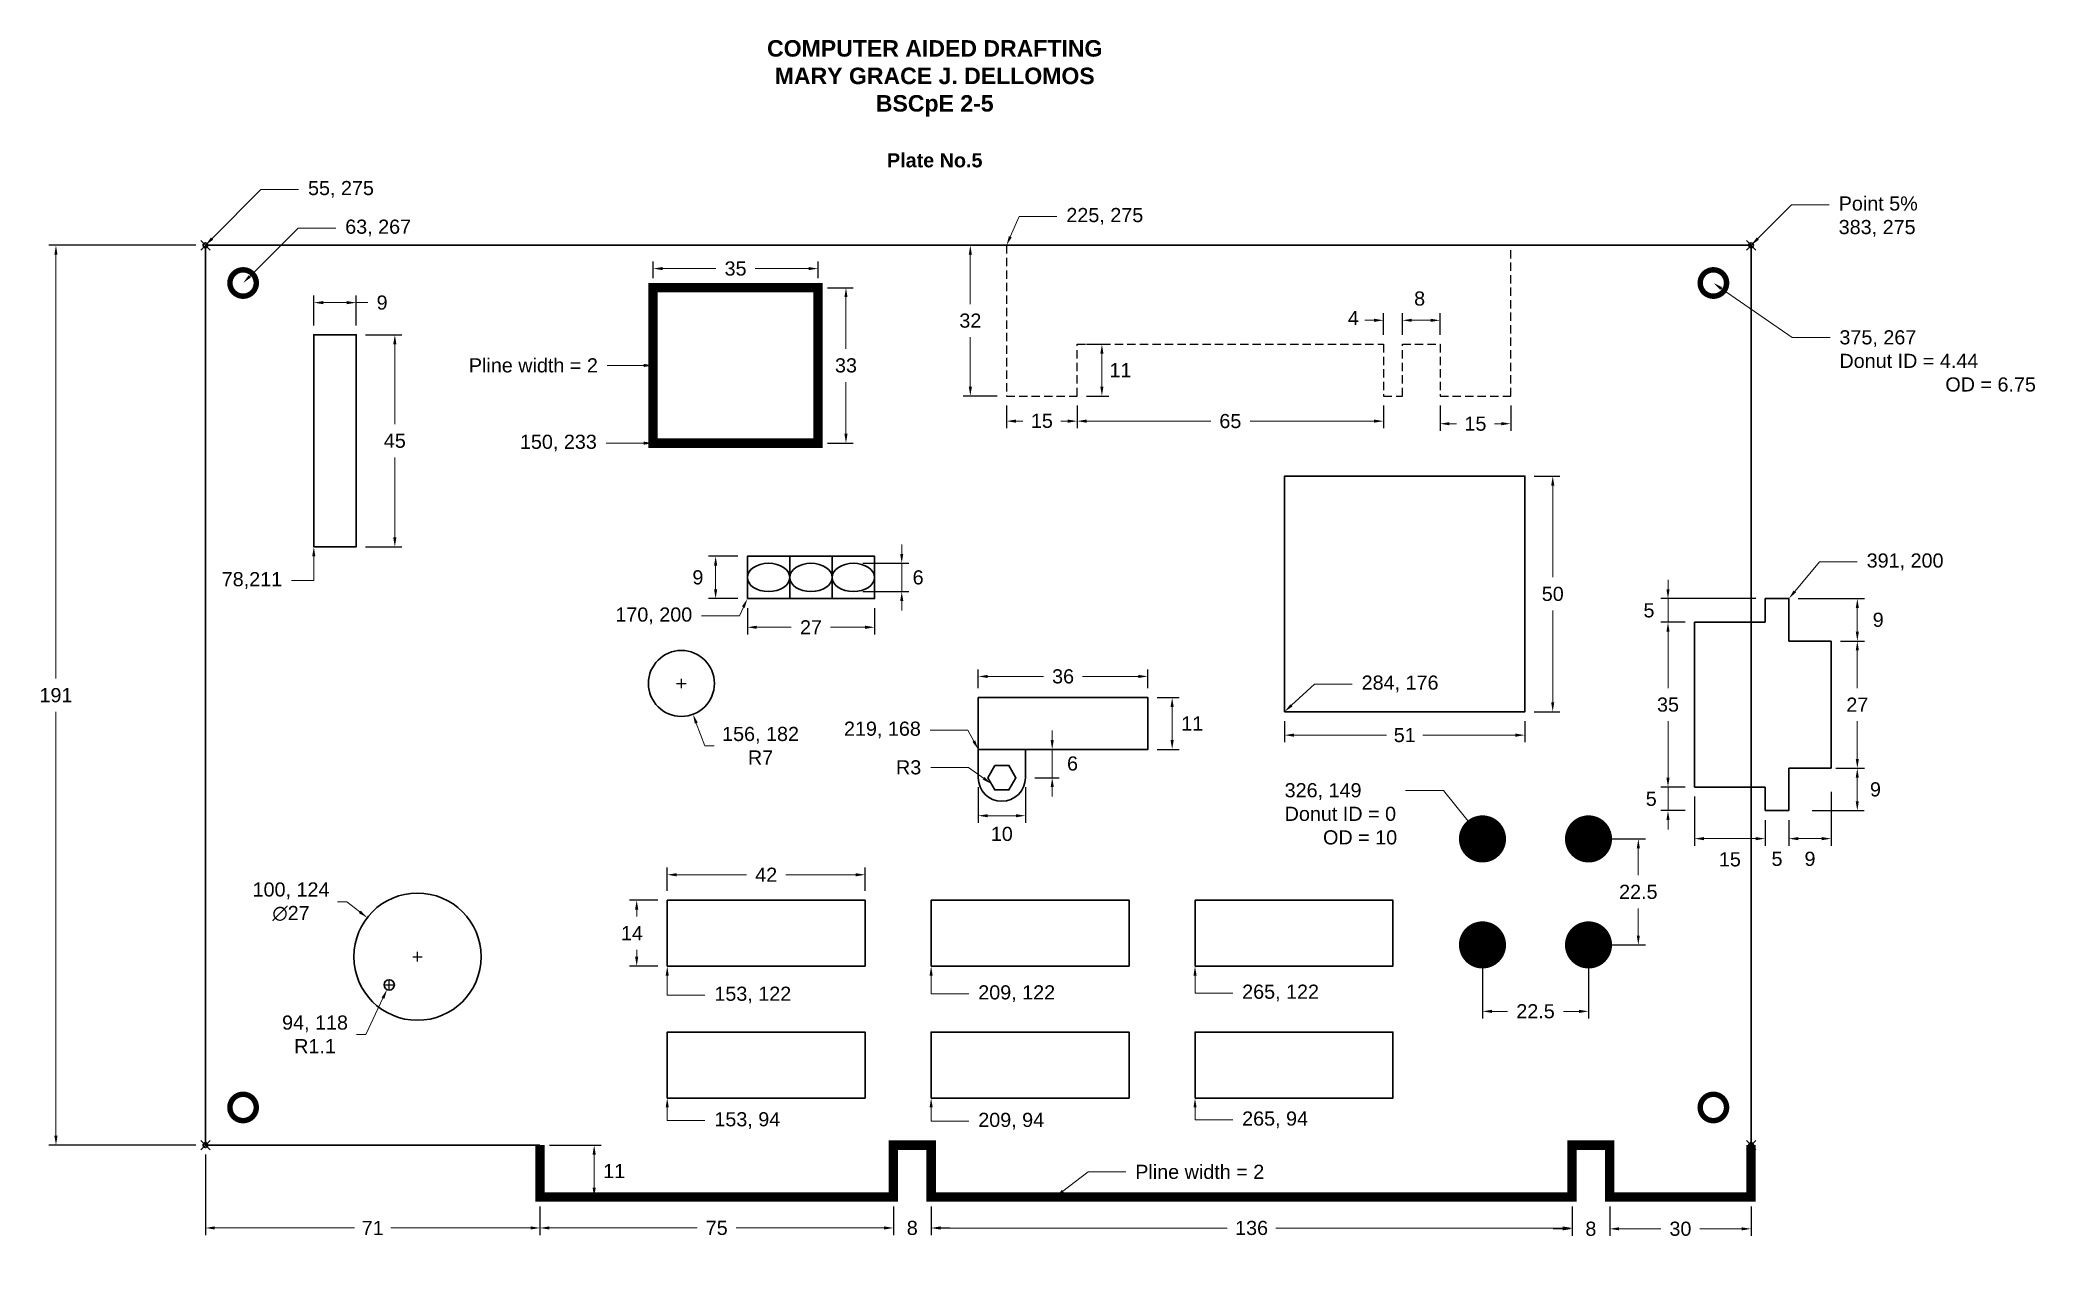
# Model space of a CAD drawing. Header units: inches. Extents: x 20 to 443, y 61 to 319.
import ezdxf
from ezdxf import colors
from ezdxf.entities.mleader import LeaderData, LeaderLine
from ezdxf.math import Vec2, Vec3

# ---------------------------------------------------------------- set-up
doc = ezdxf.new("R2010")
doc.units = ezdxf.units.IN
doc.header["$LTSCALE"] = 0.03937
doc.header["$MEASUREMENT"] = 0
doc.header["$PDMODE"] = 35
doc.linetypes.add('DASHED', pattern=[0.75, 0.5, -0.25])
doc.layers.add('dimension', color=7, linetype='Continuous', lineweight=13, true_color=0x31b700)
doc.layers.add('hdden', color=7, linetype='DASHED', lineweight=25)
doc.layers.add('object line', color=7, linetype='Continuous', lineweight=30)
doc.styles.get("Standard").update_dxf_attribs({"font": 'arial.ttf'})
doc.dimstyles.new('grace', dxfattribs={"dimtxt": 3, "dimasz": 2, "dimexe": 1.5, "dimexo": 2, "dimgap": 2, "dimtad": 0, "dimtih": 1, "dimtoh": 1, "dimdsep": 46, "dimtxsty": 'Standard', "dimcen": 1, "dimclrd": 256, "dimclrt": 256, "dimazin": 0, "dimtfac": 1, "dimtofl": 0, "dimtmove": 1, "dimatfit": 3, "dimfxl": 0.03937, "dimlwd": -1, "dimarcsym": 0})

msp = doc.modelspace()

# ---------------------------------------------------------------- texts
at = {"insert": (112.383, 331.053), "char_height": 4, "attachment_point": 1}
msp.add_mtext_dynamic_manual_height_columns('\\pxsm1,t5;{\\fArial|b1|i0|c0|p34;\\P\\pqc;\\H0.875x;\\PCOMPUTER AIDED DRAFTING\\PMARY GRACE J. DELLOMOS\\PBSCpE 2-5\\H0.85714x;\\P\\psm1.3;\\PPlate No.5}', width=194.76139, gutter_width=12.5, heights=[50.894], dxfattribs=at)

# ---------------------------------------------------------------- blocks, each defined once
blk = doc.blocks.new('*D27')
at = {"layer": 'Defpoints', "color": 0, "transparency": 16777216}
for p in [(55, 275), (23.29, 84), (55, 84)]:
    blk.add_point(p, dxfattribs=at)
at = {"layer": 'dimension', "color": 0, "lineweight": -2, "transparency": 16777216}
for p, q in [((53, 275), (21.79, 275)), ((53, 84), (21.79, 84))]:
    blk.add_line(p, q, dxfattribs=at)
at = {"layer": 'dimension', "transparency": 16777216}
for p, q in [((23.29, 273), (23.29, 183.03)), ((23.29, 86), (23.29, 175.97))]:
    blk.add_line(p, q, dxfattribs=at)
for points in [[(22.95, 273), (23.62, 273), (23.29, 275)], [(22.95, 86), (23.62, 86), (23.29, 84)]]:
    blk.add_solid(points, dxfattribs=at)
at = {"layer": 'dimension', "transparency": 16777216, "insert": (23.29, 179.5), "char_height": 3, "attachment_point": 5}
blk.add_mtext('191', dxfattribs=at)
blk = doc.blocks.new('*D28')
at = {"layer": 'Defpoints', "color": 0, "transparency": 16777216}
for p in [(87, 262.83), (78, 256), (87, 256)]:
    blk.add_point(p, dxfattribs=at)
at = {"layer": 'dimension', "color": 0, "lineweight": -2, "transparency": 16777216}
for p, q in [((78, 258), (78, 264.33)), ((87, 258), (87, 264.33))]:
    blk.add_line(p, q, dxfattribs=at)
at = {"layer": 'dimension', "transparency": 16777216}
for p, q in [((80, 262.83), (85, 262.83)), ((89.5, 262.83), (87, 262.83))]:
    blk.add_line(p, q, dxfattribs=at)
for points in [[(80, 263.16), (80, 262.5), (78, 262.83)], [(85, 263.16), (85, 262.5), (87, 262.83)]]:
    blk.add_solid(points, dxfattribs=at)
at = {"layer": 'dimension', "transparency": 16777216, "insert": (92.49, 262.83), "char_height": 3, "attachment_point": 5}
blk.add_mtext('9', dxfattribs=at)
blk = doc.blocks.new('*D29')
at = {"layer": 'Defpoints', "color": 0, "transparency": 16777216}
for p in [(87, 256), (87, 211), (95.2, 211)]:
    blk.add_point(p, dxfattribs=at)
at = {"layer": 'dimension', "color": 0, "lineweight": -2, "transparency": 16777216}
for p, q in [((89, 256), (96.7, 256)), ((89, 211), (96.7, 211))]:
    blk.add_line(p, q, dxfattribs=at)
at = {"layer": 'dimension', "transparency": 16777216}
for p, q in [((95.2, 254), (95.2, 237.03)), ((95.2, 213), (95.2, 229.97))]:
    blk.add_line(p, q, dxfattribs=at)
for points in [[(94.86, 254), (95.53, 254), (95.2, 256)], [(94.86, 213), (95.53, 213), (95.2, 211)]]:
    blk.add_solid(points, dxfattribs=at)
at = {"layer": 'dimension', "transparency": 16777216, "insert": (95.2, 233.5), "char_height": 3, "attachment_point": 5}
blk.add_mtext('45', dxfattribs=at)
blk = doc.blocks.new('*D30')
at = {"layer": 'Defpoints', "color": 0, "transparency": 16777216}
for p in [(185, 270.06), (150, 266), (185, 266)]:
    blk.add_point(p, dxfattribs=at)
at = {"layer": 'dimension', "color": 0, "lineweight": -2, "transparency": 16777216}
for p, q in [((150, 268), (150, 271.56)), ((185, 268), (185, 271.56))]:
    blk.add_line(p, q, dxfattribs=at)
at = {"layer": 'dimension', "transparency": 16777216}
for p, q in [((152, 270.06), (163.34, 270.06)), ((183, 270.06), (171.66, 270.06))]:
    blk.add_line(p, q, dxfattribs=at)
for points in [[(152, 270.39), (152, 269.73), (150, 270.06)], [(183, 270.39), (183, 269.73), (185, 270.06)]]:
    blk.add_solid(points, dxfattribs=at)
at = {"layer": 'dimension', "transparency": 16777216, "insert": (167.5, 270.06), "char_height": 3, "attachment_point": 5}
blk.add_mtext('35', dxfattribs=at)
blk = doc.blocks.new('*D31')
at = {"layer": 'Defpoints', "color": 0, "transparency": 16777216}
for p in [(185, 266), (185, 233), (190.93, 233)]:
    blk.add_point(p, dxfattribs=at)
at = {"layer": 'dimension', "color": 0, "lineweight": -2, "transparency": 16777216}
for p, q in [((187, 266), (192.43, 266)), ((187, 233), (192.43, 233))]:
    blk.add_line(p, q, dxfattribs=at)
at = {"layer": 'dimension', "transparency": 16777216}
for p, q in [((190.93, 264), (190.93, 253.03)), ((190.93, 235), (190.93, 245.97))]:
    blk.add_line(p, q, dxfattribs=at)
for points in [[(190.6, 264), (191.26, 264), (190.93, 266)], [(190.6, 235), (191.26, 235), (190.93, 233)]]:
    blk.add_solid(points, dxfattribs=at)
at = {"layer": 'dimension', "transparency": 16777216, "insert": (190.93, 249.5), "char_height": 3, "attachment_point": 5}
blk.add_mtext('33', dxfattribs=at)
blk = doc.blocks.new('*D32')
at = {"layer": 'Defpoints', "color": 0, "transparency": 16777216}
for p in [(170, 209), (163.27, 200), (170, 200)]:
    blk.add_point(p, dxfattribs=at)
at = {"layer": 'dimension', "color": 0, "lineweight": -2, "transparency": 16777216}
for p, q in [((168, 209), (161.77, 209)), ((168, 200), (161.77, 200))]:
    blk.add_line(p, q, dxfattribs=at)
at = {"layer": 'dimension', "transparency": 16777216}
blk.add_line((163.27, 207), (163.27, 202), dxfattribs=at)
for points in [[(162.94, 207), (163.61, 207), (163.27, 209)], [(162.94, 202), (163.61, 202), (163.27, 200)]]:
    blk.add_solid(points, dxfattribs=at)
at = {"layer": 'dimension', "transparency": 16777216, "insert": (159.51, 204.5), "char_height": 3, "attachment_point": 5}
blk.add_mtext('9', dxfattribs=at)
blk = doc.blocks.new('*D33')
at = {"layer": 'Defpoints', "color": 0, "transparency": 16777216}
for p in [(170, 200), (197, 200), (197, 193.92)]:
    blk.add_point(p, dxfattribs=at)
at = {"layer": 'dimension', "color": 0, "lineweight": -2, "transparency": 16777216}
for p, q in [((170, 198), (170, 192.42)), ((197, 198), (197, 192.42))]:
    blk.add_line(p, q, dxfattribs=at)
at = {"layer": 'dimension', "transparency": 16777216}
for p, q in [((172, 193.92), (179.33, 193.92)), ((195, 193.92), (187.67, 193.92))]:
    blk.add_line(p, q, dxfattribs=at)
for points in [[(172, 194.26), (172, 193.59), (170, 193.92)], [(195, 194.26), (195, 193.59), (197, 193.92)]]:
    blk.add_solid(points, dxfattribs=at)
at = {"layer": 'dimension', "transparency": 16777216, "insert": (183.5, 193.92), "char_height": 3, "attachment_point": 5}
blk.add_mtext('27', dxfattribs=at)
blk = doc.blocks.new('*D34')
at = {"layer": 'Defpoints', "color": 0, "transparency": 16777216}
for p in [(192.5, 207.5), (192.5, 201.5), (202.76, 201.5)]:
    blk.add_point(p, dxfattribs=at)
at = {"layer": 'dimension', "color": 0, "lineweight": -2, "transparency": 16777216}
for p, q in [((194.5, 207.5), (204.26, 207.5)), ((194.5, 201.5), (204.26, 201.5))]:
    blk.add_line(p, q, dxfattribs=at)
at = {"layer": 'dimension', "transparency": 16777216}
for p, q in [((202.76, 209.5), (202.76, 211.5)), ((202.76, 207.5), (202.76, 201.5)), ((202.76, 199.5), (202.76, 197.5))]:
    blk.add_line(p, q, dxfattribs=at)
for points in [[(202.43, 209.5), (203.1, 209.5), (202.76, 207.5)], [(202.43, 199.5), (203.1, 199.5), (202.76, 201.5)]]:
    blk.add_solid(points, dxfattribs=at)
at = {"layer": 'dimension', "transparency": 16777216, "insert": (206.24, 204.5), "char_height": 3, "attachment_point": 5}
blk.add_mtext('6', dxfattribs=at)
blk = doc.blocks.new('*D35')
at = {"layer": 'Defpoints', "color": 0, "transparency": 16777216}
for p in [(225, 275), (217.32, 243), (225, 243)]:
    blk.add_point(p, dxfattribs=at)
at = {"layer": 'dimension', "color": 0, "lineweight": -2, "transparency": 16777216}
for p, q in [((223, 275), (215.82, 275)), ((223, 243), (215.82, 243))]:
    blk.add_line(p, q, dxfattribs=at)
at = {"layer": 'dimension', "transparency": 16777216}
for p, q in [((217.32, 273), (217.32, 262.53)), ((217.32, 245), (217.32, 255.47))]:
    blk.add_line(p, q, dxfattribs=at)
for points in [[(216.99, 273), (217.66, 273), (217.32, 275)], [(216.99, 245), (217.66, 245), (217.32, 243)]]:
    blk.add_solid(points, dxfattribs=at)
at = {"layer": 'dimension', "transparency": 16777216, "insert": (217.32, 259), "char_height": 3, "attachment_point": 5}
blk.add_mtext('32', dxfattribs=at)
blk = doc.blocks.new('*D36')
at = {"layer": 'Defpoints', "color": 0, "transparency": 16777216}
for p in [(225, 243), (240, 243), (240, 237.68)]:
    blk.add_point(p, dxfattribs=at)
at = {"layer": 'dimension', "color": 0, "lineweight": -2, "transparency": 16777216}
for p, q in [((225, 241), (225, 236.18)), ((240, 241), (240, 236.18))]:
    blk.add_line(p, q, dxfattribs=at)
at = {"layer": 'dimension', "transparency": 16777216}
for p, q in [((227, 237.68), (228.48, 237.68)), ((238, 237.68), (236.52, 237.68))]:
    blk.add_line(p, q, dxfattribs=at)
for points in [[(227, 238.01), (227, 237.34), (225, 237.68)], [(238, 238.01), (238, 237.34), (240, 237.68)]]:
    blk.add_solid(points, dxfattribs=at)
at = {"layer": 'dimension', "transparency": 16777216, "insert": (232.5, 237.73), "char_height": 3, "attachment_point": 5}
blk.add_mtext('15', dxfattribs=at)
blk = doc.blocks.new('*D37')
at = {"layer": 'Defpoints', "color": 0, "transparency": 16777216}
for p in [(240, 254), (245.24, 254), (240, 243)]:
    blk.add_point(p, dxfattribs=at)
at = {"layer": 'dimension', "color": 0, "lineweight": -2, "transparency": 16777216}
for p, q in [((242, 254), (246.74, 254)), ((242, 243), (246.74, 243))]:
    blk.add_line(p, q, dxfattribs=at)
at = {"layer": 'dimension', "transparency": 16777216}
blk.add_line((245.24, 245), (245.24, 252), dxfattribs=at)
for points in [[(244.91, 252), (245.57, 252), (245.24, 254)], [(244.91, 245), (245.57, 245), (245.24, 243)]]:
    blk.add_solid(points, dxfattribs=at)
at = {"layer": 'dimension', "transparency": 16777216, "insert": (249.18, 248.5), "char_height": 3, "width": 1.8336, "attachment_point": 5}
blk.add_mtext('11', dxfattribs=at)
blk = doc.blocks.new('*D38')
at = {"layer": 'Defpoints', "color": 0, "transparency": 16777216}
for p in [(240, 243), (305, 243), (305, 237.68)]:
    blk.add_point(p, dxfattribs=at)
at = {"layer": 'dimension', "color": 0, "lineweight": -2, "transparency": 16777216}
for p, q in [((240, 241), (240, 236.18)), ((305, 241), (305, 236.18))]:
    blk.add_line(p, q, dxfattribs=at)
at = {"layer": 'dimension', "transparency": 16777216}
for p, q in [((242, 237.68), (268.33, 237.68)), ((303, 237.68), (276.67, 237.68))]:
    blk.add_line(p, q, dxfattribs=at)
for points in [[(242, 238.01), (242, 237.34), (240, 237.68)], [(303, 238.01), (303, 237.34), (305, 237.68)]]:
    blk.add_solid(points, dxfattribs=at)
at = {"layer": 'dimension', "transparency": 16777216, "insert": (272.5, 237.68), "char_height": 3, "attachment_point": 5}
blk.add_mtext('65', dxfattribs=at)
blk = doc.blocks.new('*D39')
at = {"layer": 'Defpoints', "color": 0, "transparency": 16777216}
for p in [(309, 259.08), (305, 254), (309, 254)]:
    blk.add_point(p, dxfattribs=at)
at = {"layer": 'dimension', "transparency": 16777216}
for p, q in [((303, 259.08), (301, 259.08)), ((311, 259.08), (313, 259.08))]:
    blk.add_line(p, q, dxfattribs=at)
at = {"layer": 'dimension', "color": 0, "lineweight": -2, "transparency": 16777216}
for p, q in [((305, 256), (305, 260.58)), ((309, 256), (309, 260.58))]:
    blk.add_line(p, q, dxfattribs=at)
at = {"layer": 'dimension', "transparency": 16777216}
for points in [[(303, 259.41), (303, 258.75), (305, 259.08)], [(311, 259.41), (311, 258.75), (309, 259.08)]]:
    blk.add_solid(points, dxfattribs=at)
at = {"layer": 'dimension', "transparency": 16777216, "insert": (298.59, 259.57), "char_height": 3, "attachment_point": 5}
blk.add_mtext('4', dxfattribs=at)
blk = doc.blocks.new('*D40')
at = {"layer": 'Defpoints', "color": 0, "transparency": 16777216}
for p in [(317, 259.08), (309, 254), (317, 254)]:
    blk.add_point(p, dxfattribs=at)
at = {"layer": 'dimension', "color": 0, "lineweight": -2, "transparency": 16777216}
for p, q in [((309, 256), (309, 260.58)), ((317, 256), (317, 260.58))]:
    blk.add_line(p, q, dxfattribs=at)
at = {"layer": 'dimension', "transparency": 16777216}
blk.add_line((311, 259.08), (315, 259.08), dxfattribs=at)
for points in [[(311, 259.41), (311, 258.75), (309, 259.08)], [(315, 259.41), (315, 258.75), (317, 259.08)]]:
    blk.add_solid(points, dxfattribs=at)
at = {"layer": 'dimension', "transparency": 16777216, "insert": (312.66, 263.69), "char_height": 3, "attachment_point": 5}
blk.add_mtext('8', dxfattribs=at)
blk = doc.blocks.new('*D41')
at = {"layer": 'Defpoints', "color": 0, "transparency": 16777216}
for p in [(317, 243), (332, 243), (332, 237.13)]:
    blk.add_point(p, dxfattribs=at)
at = {"layer": 'dimension', "color": 0, "lineweight": -2, "transparency": 16777216}
for p, q in [((317, 241), (317, 235.63)), ((332, 241), (332, 235.63))]:
    blk.add_line(p, q, dxfattribs=at)
at = {"layer": 'dimension', "transparency": 16777216}
for p, q in [((319, 237.13), (320.48, 237.13)), ((330, 237.13), (328.52, 237.13))]:
    blk.add_line(p, q, dxfattribs=at)
for points in [[(319, 237.47), (319, 236.8), (317, 237.13)], [(330, 237.47), (330, 236.8), (332, 237.13)]]:
    blk.add_solid(points, dxfattribs=at)
at = {"layer": 'dimension', "transparency": 16777216, "insert": (324.5, 237.13), "char_height": 3, "attachment_point": 5}
blk.add_mtext('15', dxfattribs=at)
blk = doc.blocks.new('*D42')
at = {"layer": 'Defpoints', "color": 0, "transparency": 16777216}
for p in [(335, 226), (335, 176), (340.91, 176)]:
    blk.add_point(p, dxfattribs=at)
at = {"layer": 'dimension', "color": 0, "lineweight": -2, "transparency": 16777216}
for p, q in [((337, 226), (342.41, 226)), ((337, 176), (342.41, 176))]:
    blk.add_line(p, q, dxfattribs=at)
at = {"layer": 'dimension', "transparency": 16777216}
for p, q in [((340.91, 224), (340.91, 204.53)), ((340.91, 178), (340.91, 197.47))]:
    blk.add_line(p, q, dxfattribs=at)
for points in [[(340.58, 224), (341.24, 224), (340.91, 226)], [(340.58, 178), (341.24, 178), (340.91, 176)]]:
    blk.add_solid(points, dxfattribs=at)
at = {"layer": 'dimension', "transparency": 16777216, "insert": (340.91, 201), "char_height": 3, "attachment_point": 5}
blk.add_mtext('50', dxfattribs=at)
blk = doc.blocks.new('*D43')
at = {"layer": 'Defpoints', "color": 0, "transparency": 16777216}
for p in [(284, 176), (335, 176), (335, 171.03)]:
    blk.add_point(p, dxfattribs=at)
at = {"layer": 'dimension', "color": 0, "lineweight": -2, "transparency": 16777216}
for p, q in [((284, 174), (284, 169.53)), ((335, 174), (335, 169.53))]:
    blk.add_line(p, q, dxfattribs=at)
at = {"layer": 'dimension', "transparency": 16777216}
for p, q in [((286, 171.03), (305.64, 171.03)), ((333, 171.03), (313.36, 171.03))]:
    blk.add_line(p, q, dxfattribs=at)
for points in [[(286, 171.36), (286, 170.69), (284, 171.03)], [(333, 171.36), (333, 170.69), (335, 171.03)]]:
    blk.add_solid(points, dxfattribs=at)
at = {"layer": 'dimension', "transparency": 16777216, "insert": (309.5, 171.03), "char_height": 3, "attachment_point": 5}
blk.add_mtext('51', dxfattribs=at)
blk = doc.blocks.new('*D44')
at = {"layer": 'Defpoints', "color": 0, "transparency": 16777216}
for p in [(255, 183.49), (219, 179), (255, 179)]:
    blk.add_point(p, dxfattribs=at)
at = {"layer": 'dimension', "color": 0, "lineweight": -2, "transparency": 16777216}
for p, q in [((219, 181), (219, 184.99)), ((255, 181), (255, 184.99))]:
    blk.add_line(p, q, dxfattribs=at)
at = {"layer": 'dimension', "transparency": 16777216}
for p, q in [((221, 183.49), (232.85, 183.49)), ((253, 183.49), (241.15, 183.49))]:
    blk.add_line(p, q, dxfattribs=at)
for points in [[(221, 183.82), (221, 183.16), (219, 183.49)], [(253, 183.82), (253, 183.16), (255, 183.49)]]:
    blk.add_solid(points, dxfattribs=at)
at = {"layer": 'dimension', "transparency": 16777216, "insert": (237, 183.49), "char_height": 3, "attachment_point": 5}
blk.add_mtext('36', dxfattribs=at)
blk = doc.blocks.new('*D45')
at = {"layer": 'Defpoints', "color": 0, "transparency": 16777216}
for p in [(255, 179), (255, 168), (260.15, 168)]:
    blk.add_point(p, dxfattribs=at)
at = {"layer": 'dimension', "color": 0, "lineweight": -2, "transparency": 16777216}
for p, q in [((257, 179), (261.65, 179)), ((257, 168), (261.65, 168))]:
    blk.add_line(p, q, dxfattribs=at)
at = {"layer": 'dimension', "transparency": 16777216}
blk.add_line((260.15, 177), (260.15, 170), dxfattribs=at)
for points in [[(259.81, 177), (260.48, 177), (260.15, 179)], [(259.81, 170), (260.48, 170), (260.15, 168)]]:
    blk.add_solid(points, dxfattribs=at)
at = {"layer": 'dimension', "transparency": 16777216, "insert": (264.41, 173.5), "char_height": 3, "attachment_point": 5}
blk.add_mtext('11', dxfattribs=at)
blk = doc.blocks.new('*D47')
at = {"layer": 'Defpoints', "color": 0, "transparency": 16777216}
for p in [(219, 162), (229, 162), (229, 153.93)]:
    blk.add_point(p, dxfattribs=at)
at = {"layer": 'dimension', "color": 0, "lineweight": -2, "transparency": 16777216}
for p, q in [((219, 160), (219, 152.43)), ((229, 160), (229, 152.43))]:
    blk.add_line(p, q, dxfattribs=at)
at = {"layer": 'dimension', "transparency": 16777216}
blk.add_line((221, 153.93), (227, 153.93), dxfattribs=at)
for points in [[(221, 154.26), (221, 153.59), (219, 153.93)], [(227, 154.26), (227, 153.59), (229, 153.93)]]:
    blk.add_solid(points, dxfattribs=at)
at = {"layer": 'dimension', "transparency": 16777216, "insert": (224, 150.05), "char_height": 3, "attachment_point": 5}
blk.add_mtext('10', dxfattribs=at)
blk = doc.blocks.new('*D48')
at = {"layer": 'Defpoints', "color": 0, "transparency": 16777216}
for p in [(326, 126.5), (348.5, 126.5), (348.5, 112.4)]:
    blk.add_point(p, dxfattribs=at)
at = {"layer": 'dimension', "color": 0, "lineweight": -2, "transparency": 16777216}
for p, q in [((326, 124.5), (326, 110.9)), ((348.5, 124.5), (348.5, 110.9))]:
    blk.add_line(p, q, dxfattribs=at)
at = {"layer": 'dimension', "transparency": 16777216}
for p, q in [((328, 112.4), (331.32, 112.4)), ((346.5, 112.4), (343.18, 112.4))]:
    blk.add_line(p, q, dxfattribs=at)
for points in [[(328, 112.73), (328, 112.07), (326, 112.4)], [(346.5, 112.73), (346.5, 112.07), (348.5, 112.4)]]:
    blk.add_solid(points, dxfattribs=at)
at = {"layer": 'dimension', "transparency": 16777216, "insert": (337.25, 112.4), "char_height": 3, "attachment_point": 5}
blk.add_mtext('22.5', dxfattribs=at)
blk = doc.blocks.new('*D60')
at = {"layer": 'Defpoints', "color": 0, "transparency": 16777216}
for p in [(348.5, 149), (348.5, 126.5), (359.07, 126.5)]:
    blk.add_point(p, dxfattribs=at)
at = {"layer": 'dimension', "color": 0, "lineweight": -2, "transparency": 16777216}
for p, q in [((350.5, 149), (360.57, 149)), ((350.5, 126.5), (360.57, 126.5))]:
    blk.add_line(p, q, dxfattribs=at)
at = {"layer": 'dimension', "transparency": 16777216}
for p, q in [((359.07, 147), (359.07, 141.28)), ((359.07, 128.5), (359.07, 134.22))]:
    blk.add_line(p, q, dxfattribs=at)
for points in [[(358.74, 147), (359.4, 147), (359.07, 149)], [(358.74, 128.5), (359.4, 128.5), (359.07, 126.5)]]:
    blk.add_solid(points, dxfattribs=at)
at = {"layer": 'dimension', "transparency": 16777216, "insert": (359.07, 137.75), "char_height": 3, "attachment_point": 5}
blk.add_mtext('22.5', dxfattribs=at)
blk = doc.blocks.new('*D61')
at = {"layer": 'Defpoints', "color": 0, "transparency": 16777216}
for p in [(195, 141.4), (153, 136), (195, 136)]:
    blk.add_point(p, dxfattribs=at)
at = {"layer": 'dimension', "color": 0, "lineweight": -2, "transparency": 16777216}
for p, q in [((153, 138), (153, 142.9)), ((195, 138), (195, 142.9))]:
    blk.add_line(p, q, dxfattribs=at)
at = {"layer": 'dimension', "transparency": 16777216}
for p, q in [((155, 141.4), (169.81, 141.4)), ((193, 141.4), (178.19, 141.4))]:
    blk.add_line(p, q, dxfattribs=at)
for points in [[(155, 141.73), (155, 141.06), (153, 141.4)], [(193, 141.73), (193, 141.06), (195, 141.4)]]:
    blk.add_solid(points, dxfattribs=at)
at = {"layer": 'dimension', "transparency": 16777216, "insert": (174, 141.4), "char_height": 3, "attachment_point": 5}
blk.add_mtext('42', dxfattribs=at)
blk = doc.blocks.new('*D62')
at = {"layer": 'Defpoints', "color": 0, "transparency": 16777216}
for p in [(153, 136), (146.52, 122), (153, 122)]:
    blk.add_point(p, dxfattribs=at)
at = {"layer": 'dimension', "color": 0, "lineweight": -2, "transparency": 16777216}
for p, q in [((151, 136), (145.02, 136)), ((151, 122), (145.02, 122))]:
    blk.add_line(p, q, dxfattribs=at)
at = {"layer": 'dimension', "transparency": 16777216}
for p, q in [((146.52, 134), (146.52, 132.51)), ((146.52, 124), (146.52, 125.49))]:
    blk.add_line(p, q, dxfattribs=at)
for points in [[(146.18, 134), (146.85, 134), (146.52, 136)], [(146.18, 124), (146.85, 124), (146.52, 122)]]:
    blk.add_solid(points, dxfattribs=at)
at = {"layer": 'dimension', "transparency": 16777216, "insert": (145.51, 129), "char_height": 3, "attachment_point": 5}
blk.add_mtext('14', dxfattribs=at)
blk = doc.blocks.new('*D63')
at = {"layer": 'Defpoints', "color": 0, "transparency": 16777216}
for p in [(126, 84), (126, 73), (137.5, 73)]:
    blk.add_point(p, dxfattribs=at)
at = {"layer": 'dimension', "color": 0, "lineweight": -2, "transparency": 16777216}
for p, q in [((128, 84), (139, 84)), ((128, 73), (139, 73))]:
    blk.add_line(p, q, dxfattribs=at)
at = {"layer": 'dimension', "transparency": 16777216}
blk.add_line((137.5, 82), (137.5, 75), dxfattribs=at)
for points in [[(137.16, 82), (137.83, 82), (137.5, 84)], [(137.16, 75), (137.83, 75), (137.5, 73)]]:
    blk.add_solid(points, dxfattribs=at)
at = {"layer": 'dimension', "transparency": 16777216, "insert": (141.74, 78.5), "char_height": 3, "attachment_point": 5}
blk.add_mtext('11', dxfattribs=at)
blk = doc.blocks.new('*D64')
at = {"layer": 'Defpoints', "color": 0, "transparency": 16777216}
for p in [(55, 84), (126, 71.19), (126, 66.42)]:
    blk.add_point(p, dxfattribs=at)
at = {"layer": 'dimension', "color": 0, "lineweight": -2, "transparency": 16777216}
for p, q in [((55, 82), (55, 64.92)), ((126, 69.19), (126, 64.92))]:
    blk.add_line(p, q, dxfattribs=at)
at = {"layer": 'dimension', "transparency": 16777216}
for p, q in [((57, 66.42), (86.65, 66.42)), ((124, 66.42), (94.35, 66.42))]:
    blk.add_line(p, q, dxfattribs=at)
for points in [[(57, 66.76), (57, 66.09), (55, 66.42)], [(124, 66.76), (124, 66.09), (126, 66.42)]]:
    blk.add_solid(points, dxfattribs=at)
at = {"layer": 'dimension', "transparency": 16777216, "insert": (90.5, 66.42), "char_height": 3, "attachment_point": 5}
blk.add_mtext('71', dxfattribs=at)
blk = doc.blocks.new('*D65')
at = {"layer": 'Defpoints', "color": 0, "transparency": 16777216}
for p in [(126, 73), (201, 73), (201, 66.42)]:
    blk.add_point(p, dxfattribs=at)
at = {"layer": 'dimension', "color": 0, "lineweight": -2, "transparency": 16777216}
for p, q in [((126, 71), (126, 64.92)), ((201, 71), (201, 64.92))]:
    blk.add_line(p, q, dxfattribs=at)
at = {"layer": 'dimension', "transparency": 16777216}
for p, q in [((128, 66.42), (159.35, 66.42)), ((199, 66.42), (167.65, 66.42))]:
    blk.add_line(p, q, dxfattribs=at)
for points in [[(128, 66.76), (128, 66.09), (126, 66.42)], [(199, 66.76), (199, 66.09), (201, 66.42)]]:
    blk.add_solid(points, dxfattribs=at)
at = {"layer": 'dimension', "transparency": 16777216, "insert": (163.5, 66.42), "char_height": 3, "attachment_point": 5}
blk.add_mtext('75', dxfattribs=at)
blk = doc.blocks.new('*D66')
at = {"layer": 'Defpoints', "color": 0, "transparency": 16777216}
for p in [(201, 73), (209, 73), (209, 66.42)]:
    blk.add_point(p, dxfattribs=at)
at = {"layer": 'dimension', "color": 0, "lineweight": -2, "transparency": 16777216}
for p, q in [((201, 71), (201, 64.92)), ((209, 71), (209, 64.92))]:
    blk.add_line(p, q, dxfattribs=at)
at = {"layer": 'dimension', "transparency": 16777216}
for p, q in [((199, 66.42), (197, 66.42)), ((211, 66.42), (213, 66.42))]:
    blk.add_line(p, q, dxfattribs=at)
for points in [[(199, 66.76), (199, 66.09), (201, 66.42)], [(211, 66.76), (211, 66.09), (209, 66.42)]]:
    blk.add_solid(points, dxfattribs=at)
at = {"layer": 'dimension', "transparency": 16777216, "insert": (205, 66.42), "char_height": 3, "attachment_point": 5}
blk.add_mtext('8', dxfattribs=at)
blk = doc.blocks.new('*D67')
at = {"layer": 'Defpoints', "color": 0, "transparency": 16777216}
for p in [(209, 73), (345, 73), (345, 66.41)]:
    blk.add_point(p, dxfattribs=at)
at = {"layer": 'dimension', "color": 0, "lineweight": -2, "transparency": 16777216}
for p, q in [((209, 71), (209, 64.91)), ((345, 71), (345, 64.91))]:
    blk.add_line(p, q, dxfattribs=at)
at = {"layer": 'dimension', "transparency": 16777216}
for p, q in [((211, 66.41), (271.83, 66.41)), ((343, 66.41), (282.17, 66.41))]:
    blk.add_line(p, q, dxfattribs=at)
for points in [[(211, 66.75), (211, 66.08), (209, 66.41)], [(343, 66.75), (343, 66.08), (345, 66.41)]]:
    blk.add_solid(points, dxfattribs=at)
at = {"layer": 'dimension', "transparency": 16777216, "insert": (277, 66.41), "char_height": 3, "attachment_point": 5}
blk.add_mtext('136', dxfattribs=at)
blk = doc.blocks.new('*D68')
at = {"layer": 'Defpoints', "color": 0, "transparency": 16777216}
for p in [(345, 73), (353, 73), (353, 66.24)]:
    blk.add_point(p, dxfattribs=at)
at = {"layer": 'dimension', "color": 0, "lineweight": -2, "transparency": 16777216}
for p, q in [((345, 71), (345, 64.74)), ((353, 71), (353, 64.74))]:
    blk.add_line(p, q, dxfattribs=at)
at = {"layer": 'dimension', "transparency": 16777216}
for p, q in [((343, 66.24), (341, 66.24)), ((355, 66.24), (357, 66.24))]:
    blk.add_line(p, q, dxfattribs=at)
for points in [[(343, 66.57), (343, 65.91), (345, 66.24)], [(355, 66.57), (355, 65.91), (353, 66.24)]]:
    blk.add_solid(points, dxfattribs=at)
at = {"layer": 'dimension', "transparency": 16777216, "insert": (349, 66.24), "char_height": 3, "attachment_point": 5}
blk.add_mtext('8', dxfattribs=at)
blk = doc.blocks.new('*D69')
at = {"layer": 'Defpoints', "color": 0, "transparency": 16777216}
for p in [(353, 73), (383, 73), (383, 66.24)]:
    blk.add_point(p, dxfattribs=at)
at = {"layer": 'dimension', "color": 0, "lineweight": -2, "transparency": 16777216}
for p, q in [((353, 71), (353, 64.74)), ((383, 71), (383, 64.74))]:
    blk.add_line(p, q, dxfattribs=at)
at = {"layer": 'dimension', "transparency": 16777216}
for p, q in [((355, 66.24), (363.86, 66.24)), ((381, 66.24), (372.14, 66.24))]:
    blk.add_line(p, q, dxfattribs=at)
for points in [[(355, 66.57), (355, 65.91), (353, 66.24)], [(381, 66.57), (381, 65.91), (383, 66.24)]]:
    blk.add_solid(points, dxfattribs=at)
at = {"layer": 'dimension', "transparency": 16777216, "insert": (368, 66.24), "char_height": 3, "attachment_point": 5}
blk.add_mtext('30', dxfattribs=at)
blk = doc.blocks.new('*D70')
at = {"layer": 'Defpoints', "color": 0, "transparency": 16777216}
for p in [(89.34, 132.29), (110.66, 115.71)]:
    blk.add_point(p, dxfattribs=at)
at = {"layer": 'dimension', "transparency": 16777216}
for p, q in [((83, 135.67), (85, 135.67)), ((85, 135.67), (87.76, 133.52))]:
    blk.add_line(p, q, dxfattribs=at)
at = {"layer": 'dimension', "color": 0, "lineweight": -2, "transparency": 16777216}
for p, q in [((99, 124), (101, 124)), ((100, 123), (100, 125))]:
    blk.add_line(p, q, dxfattribs=at)
at = {"layer": 'dimension', "transparency": 16777216}
blk.add_solid([(87.97, 133.78), (87.56, 133.25), (89.34, 132.29)], dxfattribs=at)
at = {"layer": 'dimension', "transparency": 16777216, "insert": (73.17, 135.67), "char_height": 3, "attachment_point": 5}
blk.add_mtext('100, 124\\P∅27', dxfattribs=at)
blk = doc.blocks.new('*D71')
at = {"layer": 'Defpoints', "color": 0, "transparency": 16777216}
for p in [(93.53, 117), (94, 118)]:
    blk.add_point(p, dxfattribs=at)
at = {"layer": 'dimension', "color": 0, "lineweight": -2, "transparency": 16777216}
for p, q in [((94, 117), (94, 119)), ((93, 118), (95, 118))]:
    blk.add_line(p, q, dxfattribs=at)
at = {"layer": 'dimension', "transparency": 16777216}
for p, q in [((89.07, 107.52), (92.68, 115.2)), ((87.07, 107.52), (89.07, 107.52))]:
    blk.add_line(p, q, dxfattribs=at)
blk.add_solid([(92.38, 115.34), (92.98, 115.05), (93.53, 117)], dxfattribs=at)
at = {"layer": 'dimension', "transparency": 16777216, "insert": (78.26, 107.52), "char_height": 3, "attachment_point": 5}
blk.add_mtext('94, 118\\PR1.1', dxfattribs=at)
blk = doc.blocks.new('*D72')
at = {"layer": 'Defpoints', "color": 0, "transparency": 16777216}
for p in [(156, 182), (158.47, 175.45)]:
    blk.add_point(p, dxfattribs=at)
at = {"layer": 'dimension', "color": 0, "lineweight": -2, "transparency": 16777216}
for p, q in [((156, 181), (156, 183)), ((155, 182), (157, 182))]:
    blk.add_line(p, q, dxfattribs=at)
at = {"layer": 'dimension', "transparency": 16777216}
for p, q in [((160.98, 168.78), (159.17, 173.58)), ((162.98, 168.78), (160.98, 168.78))]:
    blk.add_line(p, q, dxfattribs=at)
blk.add_solid([(159.49, 173.7), (158.86, 173.46), (158.47, 175.45)], dxfattribs=at)
at = {"layer": 'dimension', "transparency": 16777216, "insert": (172.8, 168.78), "char_height": 3, "attachment_point": 5}
blk.add_mtext('156, 182\\PR7', dxfattribs=at)
blk = doc.blocks.new('*D73')
at = {"layer": 'Defpoints', "color": 0, "transparency": 16777216}
for p in [(386, 200), (365.37, 195), (369.21, 195)]:
    blk.add_point(p, dxfattribs=at)
at = {"layer": 'dimension', "transparency": 16777216}
for p, q in [((365.37, 202), (365.37, 204)), ((365.37, 200), (365.37, 195)), ((365.37, 193), (365.37, 191))]:
    blk.add_line(p, q, dxfattribs=at)
at = {"layer": 'dimension', "color": 0, "lineweight": -2, "transparency": 16777216}
for p, q in [((384, 200), (363.87, 200)), ((367.21, 195), (363.87, 195))]:
    blk.add_line(p, q, dxfattribs=at)
at = {"layer": 'dimension', "transparency": 16777216}
for points in [[(365.04, 202), (365.7, 202), (365.37, 200)], [(365.04, 193), (365.7, 193), (365.37, 195)]]:
    blk.add_solid(points, dxfattribs=at)
at = {"layer": 'dimension', "transparency": 16777216, "insert": (361.33, 197.5), "char_height": 3, "attachment_point": 5}
blk.add_mtext('5', dxfattribs=at)
blk = doc.blocks.new('*D74')
at = {"layer": 'Defpoints', "color": 0, "transparency": 16777216}
for p in [(371, 195), (365.37, 160), (371, 160)]:
    blk.add_point(p, dxfattribs=at)
at = {"layer": 'dimension', "color": 0, "lineweight": -2, "transparency": 16777216}
for p, q in [((369, 195), (363.87, 195)), ((369, 160), (363.87, 160))]:
    blk.add_line(p, q, dxfattribs=at)
at = {"layer": 'dimension', "transparency": 16777216}
for p, q in [((365.37, 193), (365.37, 181.03)), ((365.37, 162), (365.37, 173.97))]:
    blk.add_line(p, q, dxfattribs=at)
for points in [[(365.04, 193), (365.7, 193), (365.37, 195)], [(365.04, 162), (365.7, 162), (365.37, 160)]]:
    blk.add_solid(points, dxfattribs=at)
at = {"layer": 'dimension', "transparency": 16777216, "insert": (365.37, 177.5), "char_height": 3, "attachment_point": 5}
blk.add_mtext('35', dxfattribs=at)
blk = doc.blocks.new('*D75')
at = {"layer": 'Defpoints', "color": 0, "transparency": 16777216}
for p in [(369.25, 160), (365.37, 155), (371, 155)]:
    blk.add_point(p, dxfattribs=at)
at = {"layer": 'dimension', "transparency": 16777216}
for p, q in [((365.37, 162), (365.37, 164)), ((365.37, 160), (365.37, 155)), ((365.37, 153), (365.37, 151))]:
    blk.add_line(p, q, dxfattribs=at)
at = {"layer": 'dimension', "color": 0, "lineweight": -2, "transparency": 16777216}
for p, q in [((367.25, 160), (363.87, 160)), ((369, 155), (363.87, 155))]:
    blk.add_line(p, q, dxfattribs=at)
at = {"layer": 'dimension', "transparency": 16777216}
for points in [[(365.04, 162), (365.7, 162), (365.37, 160)], [(365.04, 153), (365.7, 153), (365.37, 155)]]:
    blk.add_solid(points, dxfattribs=at)
at = {"layer": 'dimension', "transparency": 16777216, "insert": (361.81, 157.5), "char_height": 3, "attachment_point": 5}
blk.add_mtext('5', dxfattribs=at)
blk = doc.blocks.new('*D76')
at = {"layer": 'Defpoints', "color": 0, "transparency": 16777216}
for p in [(371, 160), (386, 153.56), (386, 149.06)]:
    blk.add_point(p, dxfattribs=at)
at = {"layer": 'dimension', "color": 0, "lineweight": -2, "transparency": 16777216}
for p, q in [((371, 158), (371, 147.56)), ((386, 151.56), (386, 147.56))]:
    blk.add_line(p, q, dxfattribs=at)
at = {"layer": 'dimension', "transparency": 16777216}
blk.add_line((373, 149.06), (384, 149.06), dxfattribs=at)
for points in [[(373, 149.39), (373, 148.73), (371, 149.06)], [(384, 149.39), (384, 148.73), (386, 149.06)]]:
    blk.add_solid(points, dxfattribs=at)
at = {"layer": 'dimension', "transparency": 16777216, "insert": (378.5, 144.65), "char_height": 3, "attachment_point": 5}
blk.add_mtext('15', dxfattribs=at)
blk = doc.blocks.new('*D77')
at = {"layer": 'Defpoints', "color": 0, "transparency": 16777216}
for p in [(386, 155), (391, 155), (391, 149.06)]:
    blk.add_point(p, dxfattribs=at)
at = {"layer": 'dimension', "color": 0, "lineweight": -2, "transparency": 16777216}
for p, q in [((386, 153), (386, 147.56)), ((391, 153), (391, 147.56))]:
    blk.add_line(p, q, dxfattribs=at)
at = {"layer": 'dimension', "transparency": 16777216}
for p, q in [((384, 149.06), (382, 149.06)), ((393, 149.06), (395, 149.06))]:
    blk.add_line(p, q, dxfattribs=at)
for points in [[(384, 149.39), (384, 148.73), (386, 149.06)], [(393, 149.39), (393, 148.73), (391, 149.06)]]:
    blk.add_solid(points, dxfattribs=at)
at = {"layer": 'dimension', "transparency": 16777216, "insert": (388.5, 144.76), "char_height": 3, "attachment_point": 5}
blk.add_mtext('5', dxfattribs=at)
blk = doc.blocks.new('*D78')
at = {"layer": 'Defpoints', "color": 0, "transparency": 16777216}
for p in [(400, 161.03), (391, 153.5), (400, 149.06)]:
    blk.add_point(p, dxfattribs=at)
at = {"layer": 'dimension', "color": 0, "lineweight": -2, "transparency": 16777216}
for p, q in [((400, 159.03), (400, 147.56)), ((391, 151.5), (391, 147.56))]:
    blk.add_line(p, q, dxfattribs=at)
at = {"layer": 'dimension', "transparency": 16777216}
blk.add_line((393, 149.06), (398, 149.06), dxfattribs=at)
for points in [[(393, 149.39), (393, 148.73), (391, 149.06)], [(398, 149.39), (398, 148.73), (400, 149.06)]]:
    blk.add_solid(points, dxfattribs=at)
at = {"layer": 'dimension', "transparency": 16777216, "insert": (395.5, 144.76), "char_height": 3, "attachment_point": 5}
blk.add_mtext('9', dxfattribs=at)
blk = doc.blocks.new('*D79')
at = {"layer": 'Defpoints', "color": 0, "transparency": 16777216}
for p in [(401.37, 164), (393.97, 155), (405.53, 155)]:
    blk.add_point(p, dxfattribs=at)
at = {"layer": 'dimension', "color": 0, "lineweight": -2, "transparency": 16777216}
for p, q in [((403.37, 164), (407.03, 164)), ((395.97, 155), (407.03, 155))]:
    blk.add_line(p, q, dxfattribs=at)
at = {"layer": 'dimension', "transparency": 16777216}
blk.add_line((405.53, 162), (405.53, 157), dxfattribs=at)
for points in [[(405.2, 162), (405.86, 162), (405.53, 164)], [(405.2, 157), (405.86, 157), (405.53, 155)]]:
    blk.add_solid(points, dxfattribs=at)
at = {"layer": 'dimension', "transparency": 16777216, "insert": (409.39, 159.5), "char_height": 3, "attachment_point": 5}
blk.add_mtext('9', dxfattribs=at)
blk = doc.blocks.new('*D80')
at = {"layer": 'Defpoints', "color": 0, "transparency": 16777216}
for p in [(400, 191), (398.95, 164), (405.54, 164)]:
    blk.add_point(p, dxfattribs=at)
at = {"layer": 'dimension', "color": 0, "lineweight": -2, "transparency": 16777216}
for p, q in [((402, 191), (407.04, 191)), ((400.95, 164), (407.04, 164))]:
    blk.add_line(p, q, dxfattribs=at)
at = {"layer": 'dimension', "transparency": 16777216}
for p, q in [((405.54, 189), (405.54, 181.01)), ((405.54, 166), (405.54, 173.99))]:
    blk.add_line(p, q, dxfattribs=at)
for points in [[(405.21, 189), (405.88, 189), (405.54, 191)], [(405.21, 166), (405.88, 166), (405.54, 164)]]:
    blk.add_solid(points, dxfattribs=at)
at = {"layer": 'dimension', "transparency": 16777216, "insert": (405.54, 177.5), "char_height": 3, "attachment_point": 5}
blk.add_mtext('27', dxfattribs=at)
blk = doc.blocks.new('*D81')
at = {"layer": 'Defpoints', "color": 0, "transparency": 16777216}
for p in [(391, 200), (401.58, 191), (405.54, 191)]:
    blk.add_point(p, dxfattribs=at)
at = {"layer": 'dimension', "color": 0, "lineweight": -2, "transparency": 16777216}
for p, q in [((393, 200), (407.04, 200)), ((403.58, 191), (407.04, 191))]:
    blk.add_line(p, q, dxfattribs=at)
at = {"layer": 'dimension', "transparency": 16777216}
blk.add_line((405.54, 198), (405.54, 193), dxfattribs=at)
for points in [[(405.21, 198), (405.88, 198), (405.54, 200)], [(405.21, 193), (405.88, 193), (405.54, 191)]]:
    blk.add_solid(points, dxfattribs=at)
at = {"layer": 'dimension', "transparency": 16777216, "insert": (409.97, 195.5), "char_height": 3, "attachment_point": 5}
blk.add_mtext('9', dxfattribs=at)
blk = doc.blocks.new('*D83')
at = {"layer": 'Defpoints', "color": 0, "transparency": 16777216}
for p in [(229, 168), (234.69, 168), (229, 162)]:
    blk.add_point(p, dxfattribs=at)
at = {"layer": 'dimension', "transparency": 16777216}
for p, q in [((234.69, 170), (234.69, 172)), ((234.69, 162), (234.69, 168)), ((234.69, 160), (234.69, 158))]:
    blk.add_line(p, q, dxfattribs=at)
at = {"layer": 'dimension', "color": 0, "lineweight": -2, "transparency": 16777216}
for p, q in [((231, 168), (236.19, 168)), ((231, 162), (236.19, 162))]:
    blk.add_line(p, q, dxfattribs=at)
at = {"layer": 'dimension', "transparency": 16777216}
for points in [[(234.36, 170), (235.03, 170), (234.69, 168)], [(234.36, 160), (235.03, 160), (234.69, 162)]]:
    blk.add_solid(points, dxfattribs=at)
at = {"layer": 'dimension', "transparency": 16777216, "insert": (239.01, 165), "char_height": 3, "attachment_point": 5}
blk.add_mtext('6', dxfattribs=at)

# ---------------------------------------------------------------- dimensions: what is measured, and where the dimension line sits
at = {"layer": 'dimension'}
for base, p1, p2, picture, middle in [((23.288, 84), (55, 275), (55, 84), '*D27', (23.288, 179.5)), ((217.324, 243), (225, 275), (225, 243), '*D35', (217.324, 259)), ((190.931, 233), (185, 266), (185, 233), '*D31', (190.931, 249.5)), ((95.196, 211), (87, 256), (87, 211), '*D29', (95.196, 233.5)), ((340.911, 176), (335, 226), (335, 176), '*D42', (340.911, 201)), ((365.369, 160), (371, 195), (371, 160), '*D74', (365.369, 177.5)), ((405.542, 164), (400, 191), (398.948, 164), '*D80', (405.542, 177.5)), ((359.071, 126.5), (348.5, 149), (348.5, 126.5), '*D60', (359.071, 137.75))]:
    dim = msp.add_linear_dim(base=base, p1=p1, p2=p2, angle=90, dimstyle='grace', dxfattribs=at)
    dim.commit()
    dim.dimension.update_dxf_attribs({"geometry": picture, "text_midpoint": middle})
for base, p1, p2, picture, middle in [((185, 270.061), (150, 266), (185, 266), '*D30', (167.5, 270.061)), ((305, 237.676), (240, 243), (305, 243), '*D38', (272.5, 237.676)), ((197, 193.923), (170, 200), (197, 200), '*D33', (183.5, 193.923)), ((255, 183.489), (219, 179), (255, 179), '*D44', (237, 183.489)), ((335, 171.026), (284, 176), (335, 176), '*D43', (309.5, 171.026)), ((195, 141.396), (153, 136), (195, 136), '*D61', (174, 141.396)), ((348.5, 112.4), (326, 126.5), (348.5, 126.5), '*D48', (337.25, 112.4)), ((126, 66.423), (55, 84), (126, 71.191), '*D64', (90.5, 66.423)), ((201, 66.422), (126, 73), (201, 73), '*D65', (163.5, 66.422)), ((209, 66.422), (201, 73), (209, 73), '*D66', (205, 66.422)), ((345, 66.415), (209, 73), (345, 73), '*D67', (277, 66.415)), ((353, 66.238), (345, 73), (353, 73), '*D68', (349, 66.238)), ((383, 66.238), (353, 73), (383, 73), '*D69', (368, 66.238))]:
    dim = msp.add_linear_dim(base=base, p1=p1, p2=p2, dimstyle='grace', dxfattribs=at)
    dim.commit()
    dim.dimension.update_dxf_attribs({"geometry": picture, "text_midpoint": middle})
for base, p1, p2, picture, middle in [((87, 262.83), (78, 256), (87, 256), '*D28', (92.487, 263.841)), ((317, 259.08), (309, 254), (317, 254), '*D40', (312.656, 263.691)), ((309, 259.08), (305, 254), (309, 254), '*D39', (298.592, 259.57)), ((240, 237.676), (225, 243), (240, 243), '*D36', (232.5, 237.735)), ((332, 237.134), (317, 243), (332, 243), '*D41', (324.5, 237.134)), ((229, 153.925), (219, 162), (229, 162), '*D47', (224, 150.05)), ((400, 149.06), (391, 153.497), (400, 161.031), '*D78', (395.5, 144.755)), ((386, 149.06), (371, 160), (386, 153.564), '*D76', (378.5, 144.649)), ((391, 149.06), (386, 155), (391, 155), '*D77', (388.5, 144.755))]:
    dim = msp.add_linear_dim(base=base, p1=p1, p2=p2, dimstyle='grace', dxfattribs=at)
    dim.commit()
    dim.dimension.update_dxf_attribs({"geometry": picture, "text_midpoint": middle, "dimtype": 160})
for base, p1, p2, picture, middle in [((245.239, 254), (240, 243), (240, 254), '*D37', (249.176, 248.5)), ((163.275, 200), (170, 209), (170, 200), '*D32', (159.506, 204.5)), ((202.763, 201.5), (192.5, 207.5), (192.5, 201.5), '*D34', (206.242, 204.5)), ((365.369, 195), (386, 200), (369.21, 195), '*D73', (361.331, 197.5)), ((405.542, 191), (391, 200), (401.581, 191), '*D81', (409.969, 195.5)), ((260.146, 168), (255, 179), (255, 168), '*D45', (264.408, 173.5)), ((234.692, 168), (229, 162), (229, 168), '*D83', (239.005, 165)), ((365.369, 155), (369.248, 160), (371, 155), '*D75', (361.815, 157.5)), ((405.529, 155), (401.373, 164), (393.968, 155), '*D79', (409.386, 159.5)), ((146.516, 122), (153, 136), (153, 122), '*D62', (145.513, 129)), ((137.495, 73), (126, 84), (126, 73), '*D63', (141.742, 78.5))]:
    dim = msp.add_linear_dim(base=base, p1=p1, p2=p2, angle=90, dimstyle='grace', dxfattribs=at)
    dim.commit()
    dim.dimension.update_dxf_attribs({"geometry": picture, "text_midpoint": middle, "dimtype": 160})
for center, mpoint, text, picture, middle in [((156, 182), (158.469, 175.45), '156, 182\\P<>', '*D72', (160.984, 168.78)), ((94, 118), (93.532, 117.005), '94, 118\\P<>', '*D71', (89.07, 107.524))]:
    dim = msp.add_radius_dim(center=center, mpoint=mpoint, text=text, dimstyle='grace', dxfattribs=at)
    dim.commit()
    dim.dimension.update_dxf_attribs({"geometry": picture, "text_midpoint": middle, "dimtype": 164})
dim = msp.add_diameter_dim_2p(p1=(110.656, 115.712), p2=(89.344, 132.288), text='100, 124\\P<>', dimstyle='grace', dxfattribs=at)
dim.commit()
dim.dimension.update_dxf_attribs({"geometry": '*D70', "text_midpoint": (85.001, 135.665), "dimtype": 163})

# ---------------------------------------------------------------- linework, layer by layer
at = {"layer": 'hdden', "ltscale": 90}
for p, q in [((225, 275), (225, 243)), ((332, 243), (332, 275)), ((240, 243), (240, 254)), ((240, 254), (305, 254)), ((305, 254), (305, 243)), ((309, 243), (309, 254)), ((309, 254), (317, 254)), ((317, 254), (317, 243)), ((225, 243), (240, 243)), ((305, 243), (309, 243)), ((317, 243), (332, 243))]:
    msp.add_line(p, q, dxfattribs=at)
at = {"layer": 'object line'}
for p, q in [((55, 275), (383, 275)), ((55, 275), (55, 84)), ((383, 275), (383, 84)), ((179, 209), (179, 200)), ((188, 200), (188, 209)), ((391, 200), (386, 200)), ((386, 200), (386, 195)), ((391, 191), (391, 200)), ((386, 195), (371, 195)), ((371, 195), (371, 160)), ((400, 191), (391, 191)), ((400, 164), (400, 191)), ((219, 168), (219, 162)), ((229, 168), (229, 162)), ((391, 155), (391, 164)), ((391, 164), (400, 164)), ((391, 164), (400, 164)), ((371, 160), (386, 160)), ((386, 160), (386, 155)), ((386, 155), (391, 155)), ((55, 84), (126, 84))]:
    msp.add_line(p, q, dxfattribs=at)
for points, const_width in [([(60.203, 267, 1), (65.797, 267, 1)], 1.155), ([(372.202, 267, 1), (377.798, 267, 1)], 1.155), ([(323.5, 149, 1), (328.5, 149, 1)], 5), ([(346, 149, 1), (351, 149, 1)], 5), ([(323.5, 126.5, 1), (328.5, 126.5, 1)], 5), ([(346, 126.5, 1), (351, 126.5, 1)], 5), ([(60.203, 92, 1), (65.797, 92, 1)], 1.155), ([(372.202, 92, 1), (377.798, 92, 1)], 1.155)]:
    msp.add_lwpolyline(points, format="xyb", close=True, dxfattribs=dict(at, const_width=const_width))
at = {"layer": 'object line', "const_width": 2}
for points in [[(150, 233), (150, 266), (185, 266), (185, 233), (150, 233)], [(126, 84), (126, 73), (201, 73), (201, 84), (209, 84), (209, 73), (345, 73), (345, 84), (353, 84), (353, 73), (383, 73), (383, 84)]]:
    msp.add_lwpolyline(points, dxfattribs=at)
at = {"layer": 'object line'}
for points in [[(78, 211), (87, 211), (87, 256), (78, 256)], [(284, 176), (335, 176), (335, 226), (284, 226)], [(170, 200), (197, 200), (197, 209), (170, 209)], [(219, 168), (255, 168), (255, 179), (219, 179)], [(222.5, 164.598), (221, 162), (222.5, 159.402), (225.5, 159.402), (227, 162), (225.5, 164.598)], [(153, 122), (195, 122), (195, 136), (153, 136)], [(209, 122), (251, 122), (251, 136), (209, 136)], [(265, 122), (307, 122), (307, 136), (265, 136)], [(153, 94), (195, 94), (195, 108), (153, 108)], [(209, 94), (251, 94), (251, 108), (209, 108)], [(265, 94), (307, 94), (307, 108), (265, 108)]]:
    msp.add_lwpolyline(points, close=True, dxfattribs=at)
for centre, radius in [((156, 182), 7), ((100, 124), 13.5), ((94, 118), 1.1)]:
    msp.add_circle(centre, radius, dxfattribs=at)
msp.add_arc((224, 162), 5, 180, 0, dxfattribs=at)
for centre in [(174.5, 204.5), (183.5, 204.5), (192.5, 204.5)]:
    msp.add_ellipse(centre, major_axis=(-4.5, 0), ratio=0.6666667, dxfattribs=at)
for p in [(55, 275), (383, 275), (55, 84), (383, 84)]:
    msp.add_point(p, dxfattribs=at)

msp.set_redraw_order([(e.dxf.handle, doc.entitydb.next_handle()) for e in msp.query("TEXT MTEXT ATTDEF DIMENSION ARC_DIMENSION")])  # texts and dimensions are drawn at this point

# ---------------------------------------------------------------- leaders
at = {"layer": 'dimension'}
ml = msp.add_multileader_mtext('Standard', dxfattribs=at)
ml.set_content('55, 275', color=256)
ml.set_leader_properties(color=256, linetype='ByLayer', lineweight=-1)
ml.build(insert=Vec2(0, 0))
ml.multileader.update_dxf_attribs({"arrow_head_size": 2})
ctx = ml.context
ctx.base_point, ctx.char_height, ctx.arrow_head_size, ctx.plane_origin = Vec3(74.774, 286.861), 3, 2, Vec3(55, 275)
notes = []
notes.append((ctx, [(0, (1, 1, 0), (66.774, 286.861), (1, 0), 8, [(0, [(55, 275)], 0, [])])]))
ctx.mtext.insert, ctx.mtext.flow_direction = Vec3(76.774, 288.658), 5
ml = msp.add_multileader_mtext('Standard', dxfattribs=at)
ml.set_content('Point 5%\\P383, 275', color=256)
ml.set_leader_properties(color=256, linetype='ByLayer', lineweight=-1)
ml.build(insert=Vec2(0, 0))
ml.multileader.update_dxf_attribs({"arrow_head_size": 2})
ctx = ml.context
ctx.base_point, ctx.char_height, ctx.arrow_head_size, ctx.plane_origin = Vec3(399.593, 283.581), 3, 2, Vec3(383, 275)
notes.append((ctx, [(0, (1, 1, 0), (391.593, 283.581), (1, 0), 8, [(0, [(383, 275)], 0, [])])]))
ctx.mtext.insert, ctx.mtext.flow_direction = Vec3(401.593, 285.377), 5
ml = msp.add_multileader_mtext('Standard', dxfattribs=at)
ml.set_content('63, 267', color=256)
ml.set_leader_properties(color=256, linetype='ByLayer', lineweight=-1)
ml.build(insert=Vec2(0, 0))
ml.multileader.update_dxf_attribs({"arrow_head_size": 2})
ctx = ml.context
ctx.base_point, ctx.char_height, ctx.arrow_head_size, ctx.plane_origin = Vec3(82.665, 278.66), 3, 2, Vec3(63, 267)
notes.append((ctx, [(0, (1, 1, 0), (74.665, 278.66), (1, 0), 8, [(0, [(63, 267)], 0, [])])]))
ctx.mtext.insert, ctx.mtext.flow_direction = Vec3(84.665, 280.457), 5
ml = msp.add_multileader_mtext('Standard', dxfattribs=at)
ml.set_content('225, 275', color=256)
ml.set_leader_properties(color=256, linetype='ByLayer', lineweight=-1)
ml.build(insert=Vec2(0, 0))
ml.multileader.update_dxf_attribs({"arrow_head_size": 2})
ctx = ml.context
ctx.base_point, ctx.char_height, ctx.arrow_head_size, ctx.plane_origin = Vec3(235.701, 281.127), 3, 2, Vec3(225, 275)
notes.append((ctx, [(0, (1, 1, 0), (227.701, 281.127), (1, 0), 8, [(0, [(225, 275)], 0, [])])]))
ctx.mtext.insert, ctx.mtext.flow_direction = Vec3(237.701, 282.924), 5
ml = msp.add_multileader_mtext('Standard', dxfattribs=at)
ml.set_content('375, 267\\PDonut ID = 4.44\\P^I         OD = 6.75', color=256)
ml.set_leader_properties(color=256, linetype='ByLayer', lineweight=-1)
ml.build(insert=Vec2(0, 0))
ml.multileader.update_dxf_attribs({"arrow_head_size": 2})
ctx = ml.context
ctx.base_point, ctx.char_height, ctx.arrow_head_size, ctx.plane_origin = Vec3(399.747, 255.447), 3, 2, Vec3(375, 267)
notes.append((ctx, [(0, (1, 1, 0), (391.747, 255.447), (1, 0), 8, [(0, [(375, 267)], 0, [])])]))
ctx.mtext.insert, ctx.mtext.flow_direction = Vec3(401.747, 256.972), 5
ml = msp.add_multileader_mtext('Standard', dxfattribs=at)
ml.set_content('^IPline width = 2', color=256)
ml.set_leader_properties(color=256, linetype='ByLayer', lineweight=-1)
ml.build(insert=Vec2(0, 0))
ml.multileader.update_dxf_attribs({"arrow_head_size": 2})
ctx = ml.context
ctx.base_point, ctx.char_height, ctx.arrow_head_size, ctx.plane_origin = Vec3(109.451, 249.5), 3, 2, Vec3(150, 249.5)
ctx.text_align_type = 2
notes.append((ctx, [(0, (1, 1, 0), (148.281, 249.5), (-1, 0), 8, [(0, [(150, 249.5)], 0, [])])]))
ctx.mtext.insert, ctx.mtext.alignment, ctx.mtext.flow_direction = Vec3(138.281, 251.025), 3, 5
ml = msp.add_multileader_mtext('Standard', dxfattribs=at)
ml.set_content('150, 233', color=256)
ml.set_leader_properties(color=256, linetype='ByLayer', lineweight=-1)
ml.build(insert=Vec2(0, 0))
ml.multileader.update_dxf_attribs({"arrow_head_size": 2})
ctx = ml.context
ctx.base_point, ctx.char_height, ctx.arrow_head_size, ctx.plane_origin = Vec3(120.39, 233), 3, 2, Vec3(150, 233)
ctx.text_align_type = 2
notes.append((ctx, [(0, (1, 1, 0), (148.057, 233), (-1, 0), 8, [(0, [(150, 233)], 0, [])])]))
ctx.mtext.insert, ctx.mtext.alignment, ctx.mtext.flow_direction = Vec3(138.057, 234.797), 3, 5
ml = msp.add_multileader_mtext('Standard', dxfattribs=at)
ml.set_content('78,211', color=256)
ml.set_leader_properties(color=256, linetype='ByLayer', lineweight=-1)
ml.build(insert=Vec2(0, 0))
ml.multileader.update_dxf_attribs({"arrow_head_size": 2})
ctx = ml.context
ctx.base_point, ctx.char_height, ctx.arrow_head_size, ctx.plane_origin = Vec3(57.434, 203.842), 3, 2, Vec3(78, 211)
ctx.text_align_type = 2
notes.append((ctx, [(0, (1, 1, 0), (78, 203.842), (-1, 0), 4.716, [(0, [(78, 211)], 0, [])])]))
ctx.mtext.insert, ctx.mtext.alignment, ctx.mtext.flow_direction = Vec3(71.284, 205.638), 3, 5
ml = msp.add_multileader_mtext('Standard', dxfattribs=at)
ml.set_content('391, 200', color=256)
ml.set_leader_properties(color=256, linetype='ByLayer', lineweight=-1)
ml.build(insert=Vec2(0, 0))
ml.multileader.update_dxf_attribs({"arrow_head_size": 2})
ctx = ml.context
ctx.base_point, ctx.char_height, ctx.arrow_head_size, ctx.plane_origin = Vec3(405.525, 207.799), 3, 2, Vec3(391, 200)
notes.append((ctx, [(0, (1, 1, 0), (397.525, 207.799), (1, 0), 8, [(0, [(391, 200)], 0, [])])]))
ctx.mtext.insert, ctx.mtext.flow_direction = Vec3(407.525, 209.596), 5
ml = msp.add_multileader_mtext('Standard', dxfattribs=at)
ml.set_content('170, 200', color=256)
ml.set_leader_properties(color=256, linetype='ByLayer', lineweight=-1)
ml.build(insert=Vec2(0, 0))
ml.multileader.update_dxf_attribs({"arrow_head_size": 2})
ctx = ml.context
ctx.base_point, ctx.char_height, ctx.arrow_head_size, ctx.plane_origin = Vec3(140.648, 196.33), 3, 2, Vec3(170, 200)
ctx.text_align_type = 2
notes.append((ctx, [(0, (1, 1, 0), (168.305, 196.33), (-1, 0), 8, [(0, [(170, 200)], 0, [])])]))
ctx.mtext.insert, ctx.mtext.alignment, ctx.mtext.flow_direction = Vec3(158.305, 198.126), 3, 5
ml = msp.add_multileader_mtext('Standard', dxfattribs=at)
ml.set_content('284, 176', color=256)
ml.set_leader_properties(color=256, linetype='ByLayer', lineweight=-1)
ml.build(insert=Vec2(0, 0))
ml.multileader.update_dxf_attribs({"arrow_head_size": 2})
ctx = ml.context
ctx.base_point, ctx.char_height, ctx.arrow_head_size, ctx.plane_origin = Vec3(298.354, 181.883), 3, 2, Vec3(284, 176)
notes.append((ctx, [(0, (1, 1, 0), (290.354, 181.883), (1, 0), 8, [(0, [(284, 176)], 0, [])])]))
ctx.mtext.insert, ctx.mtext.flow_direction = Vec3(300.354, 183.68), 5
ml = msp.add_multileader_mtext('Standard', dxfattribs=at)
ml.set_content('219, 168', color=256)
ml.set_leader_properties(color=256, linetype='ByLayer', lineweight=-1)
ml.build(insert=Vec2(0, 0))
ml.multileader.update_dxf_attribs({"arrow_head_size": 2})
ctx = ml.context
ctx.base_point, ctx.char_height, ctx.arrow_head_size, ctx.plane_origin = Vec3(188.811, 172.104), 3, 2, Vec3(219, 168)
ctx.text_align_type = 2
notes.append((ctx, [(0, (1, 1, 0), (216.818, 172.104), (-1, 0), 8, [(0, [(219, 168)], 0, [])])]))
ctx.mtext.insert, ctx.mtext.alignment, ctx.mtext.flow_direction = Vec3(206.818, 173.901), 3, 5
ml = msp.add_multileader_mtext('Standard', dxfattribs=at)
ml.set_content('R3', color=256)
ml.set_leader_properties(color=256, linetype='ByLayer', lineweight=-1)
ml.build(insert=Vec2(0, 0))
ml.multileader.update_dxf_attribs({"arrow_head_size": 2})
ctx = ml.context
ctx.base_point, ctx.char_height, ctx.arrow_head_size, ctx.plane_origin = Vec3(200.07, 164.178), 3, 2, Vec3(221.75, 160.701)
ctx.text_align_type = 2
notes.append((ctx, [(0, (1, 1, 0), (216.908, 164.178), (-1, 0), 8, [(0, [(221.75, 160.701)], 0, [])])]))
ctx.mtext.insert, ctx.mtext.alignment, ctx.mtext.flow_direction = Vec3(206.908, 165.704), 3, 5
ml = msp.add_multileader_mtext('Standard', dxfattribs=at)
ml.set_content('326, 149\\PDonut ID = 0\\P       OD = 10', color=256)
ml.set_leader_properties(color=256, linetype='ByLayer', lineweight=-1)
ml.build(insert=Vec2(0, 0))
ml.multileader.update_dxf_attribs({"arrow_head_size": 2})
ctx = ml.context
ctx.base_point, ctx.char_height, ctx.arrow_head_size, ctx.plane_origin = Vec3(282.02, 159.31), 3, 2, Vec3(326, 149)
notes.append((ctx, [(0, (1, 1, 0), (317.695, 159.31), (-1, 0), 8, [(0, [(326, 149)], 0, [])])]))
ctx.mtext.insert, ctx.mtext.flow_direction = Vec3(284.02, 160.835), 5
ml = msp.add_multileader_mtext('Standard', dxfattribs=at)
ml.set_content('153, 122', color=256)
ml.set_leader_properties(color=256, linetype='ByLayer', lineweight=-1)
ml.build(insert=Vec2(0, 0))
ml.multileader.update_dxf_attribs({"arrow_head_size": 2})
ctx = ml.context
ctx.base_point, ctx.char_height, ctx.arrow_head_size, ctx.plane_origin = Vec3(161, 115.841), 3, 2, Vec3(153, 122)
notes.append((ctx, [(0, (1, 1, 0), (153, 115.841), (1, 0), 8, [(0, [(153, 122)], 0, [])])]))
ctx.mtext.insert, ctx.mtext.flow_direction = Vec3(163, 117.637), 5
ml = msp.add_multileader_mtext('Standard', dxfattribs=at)
ml.set_content('209, 122', color=256)
ml.set_leader_properties(color=256, linetype='ByLayer', lineweight=-1)
ml.build(insert=Vec2(0, 0))
ml.multileader.update_dxf_attribs({"arrow_head_size": 2})
ctx = ml.context
ctx.base_point, ctx.char_height, ctx.arrow_head_size, ctx.plane_origin = Vec3(217, 116.133), 3, 2, Vec3(209, 122)
notes.append((ctx, [(0, (1, 1, 0), (209, 116.133), (1, 0), 8, [(0, [(209, 122)], 0, [])])]))
ctx.mtext.insert, ctx.mtext.flow_direction = Vec3(219, 117.93), 5
ml = msp.add_multileader_mtext('Standard', dxfattribs=at)
ml.set_content('265, 122', color=256)
ml.set_leader_properties(color=256, linetype='ByLayer', lineweight=-1)
ml.build(insert=Vec2(0, 0))
ml.multileader.update_dxf_attribs({"arrow_head_size": 2})
ctx = ml.context
ctx.base_point, ctx.char_height, ctx.arrow_head_size, ctx.plane_origin = Vec3(273, 116.275), 3, 2, Vec3(265, 122)
notes.append((ctx, [(0, (1, 1, 0), (265, 116.275), (1, 0), 8, [(0, [(265, 122)], 0, [])])]))
ctx.mtext.insert, ctx.mtext.flow_direction = Vec3(275, 118.072), 5
ml = msp.add_multileader_mtext('Standard', dxfattribs=at)
ml.set_content('153, 94', color=256)
ml.set_leader_properties(color=256, linetype='ByLayer', lineweight=-1)
ml.build(insert=Vec2(0, 0))
ml.multileader.update_dxf_attribs({"arrow_head_size": 2})
ctx = ml.context
ctx.base_point, ctx.char_height, ctx.arrow_head_size, ctx.plane_origin = Vec3(161, 89.2), 3, 2, Vec3(153, 94)
notes.append((ctx, [(0, (1, 1, 0), (153, 89.2), (1, 0), 8, [(0, [(153, 94)], 0, [])])]))
ctx.mtext.insert, ctx.mtext.flow_direction = Vec3(163, 90.996), 5
ml = msp.add_multileader_mtext('Standard', dxfattribs=at)
ml.set_content('209, 94', color=256)
ml.set_leader_properties(color=256, linetype='ByLayer', lineweight=-1)
ml.build(insert=Vec2(0, 0))
ml.multileader.update_dxf_attribs({"arrow_head_size": 2})
ctx = ml.context
ctx.base_point, ctx.char_height, ctx.arrow_head_size, ctx.plane_origin = Vec3(217, 89.067), 3, 2, Vec3(209, 94)
notes.append((ctx, [(0, (1, 1, 0), (209, 89.067), (1, 0), 8, [(0, [(209, 94)], 0, [])])]))
ctx.mtext.insert, ctx.mtext.flow_direction = Vec3(219, 90.864), 5
ml = msp.add_multileader_mtext('Standard', dxfattribs=at)
ml.set_content('265, 94', color=256)
ml.set_leader_properties(color=256, linetype='ByLayer', lineweight=-1)
ml.build(insert=Vec2(0, 0))
ml.multileader.update_dxf_attribs({"arrow_head_size": 2})
ctx = ml.context
ctx.base_point, ctx.char_height, ctx.arrow_head_size, ctx.plane_origin = Vec3(273, 89.35), 3, 2, Vec3(265, 94)
notes.append((ctx, [(0, (1, 1, 0), (265, 89.35), (1, 0), 8, [(0, [(265, 94)], 0, [])])]))
ctx.mtext.insert, ctx.mtext.flow_direction = Vec3(275, 91.147), 5
ml = msp.add_multileader_mtext('Standard', dxfattribs=at)
ml.set_content('Pline width = 2', color=256)
ml.set_leader_properties(color=256, linetype='ByLayer', lineweight=-1)
ml.build(insert=Vec2(0, 0))
ml.multileader.update_dxf_attribs({"arrow_head_size": 2})
ctx = ml.context
ctx.base_point, ctx.char_height, ctx.arrow_head_size, ctx.plane_origin = Vec3(250.314, 78.316), 3, 2, Vec3(235.361, 73)
notes.append((ctx, [(0, (1, 1, 0), (242.314, 78.316), (1, 0), 8, [(0, [(235.361, 73)], 0, [])])]))
ctx.mtext.insert, ctx.mtext.flow_direction = Vec3(252.314, 79.841), 5
for ctx, leaders in notes:
    for number, flags, end, landing, length, lines in leaders:
        leader = LeaderData()
        leader.index, (leader.has_last_leader_line, leader.has_dogleg_vector, leader.attachment_direction) = number, flags
        leader.last_leader_point, leader.dogleg_vector, leader.dogleg_length = Vec3(end), Vec3(landing), length
        for number, points, colour, breaks in lines:
            line = LeaderLine()
            line.index, line.vertices, line.color, line.breaks = number, Vec3.list(points), colors.encode_raw_color(colour), breaks
            leader.lines.append(line)
        ctx.leaders.append(leader)

doc.saveas('drawing.dxf')
